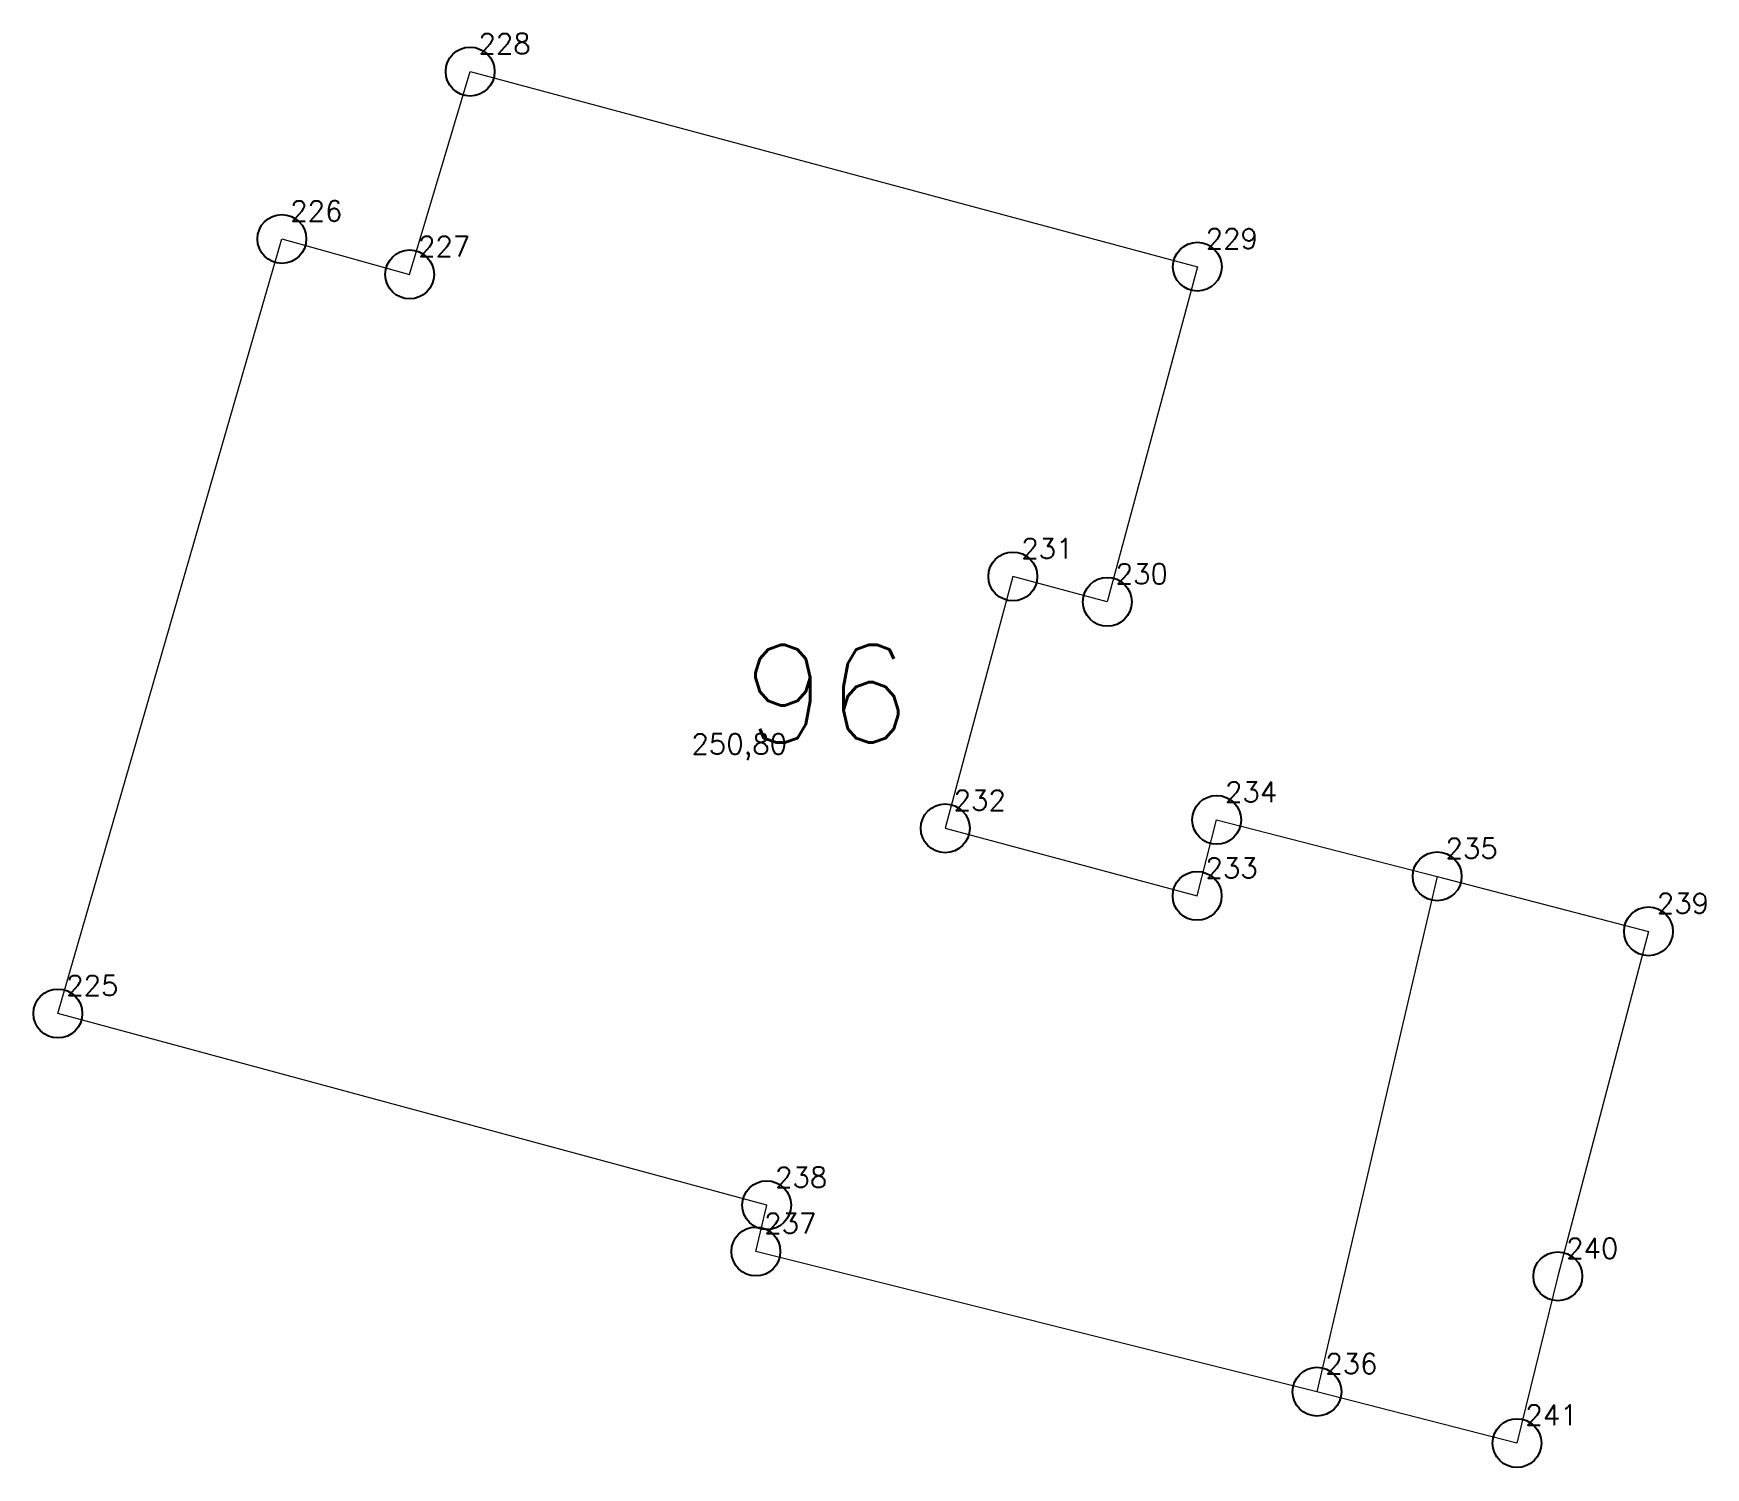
# Model space of a CAD drawing. Extents: x 1390459 to 1399894, y 355072 to 361029.
# Drawn here: x 1395384.88 to 1395410.53, y 360110.79 to 360132.79 of the extents above; entities that cross this region are included whole.
import ezdxf

# ---------------------------------------------------------------- set-up
doc = ezdxf.new("R2010")
doc.units = 0
doc.header["$PDMODE"] = 33
doc.header["$PDSIZE"] = 0.75
doc.layers.add('8 - ценная историческая застройка конец ХIX - начало ХХ века', color=7, linetype='Continuous')
doc.layers.add('OKN_VALUED_LABELS', color=1, linetype='Continuous')
doc.styles.get("Standard").update_dxf_attribs({"font": 'simplex.shx'})

msp = doc.modelspace()

# ---------------------------------------------------------------- texts
at = {"layer": '8 - ценная историческая застройка конец ХIX - начало ХХ века', "color": 7}
for s, p in [('228', (1395391.711, 360132.481)), ('226', (1395388.823, 360129.912)), ('229', (1395402.866, 360129.487)), ('227', (1395390.783, 360129.368)), ('231', (1395400.037, 360124.733)), ('230', (1395401.485, 360124.344)), ('250,80', (1395394.977, 360121.734)), ('234', (1395403.162, 360120.998)), ('232', (1395398.999, 360120.87)), ('235', (1395406.545, 360120.131)), ('233', (1395402.863, 360119.832)), ('239', (1395409.786, 360119.287)), ('225', (1395385.387, 360118.027)), ('238', (1395396.26, 360115.085)), ('237', (1395396.094, 360114.376)), ('240', (1395408.396, 360113.994)), ('236', (1395404.701, 360112.224)), ('241', (1395407.769, 360111.435))]:
    msp.add_text(s, height=0.3111, dxfattribs=at).set_placement(p)
at = {"layer": 'OKN_VALUED_LABELS'}
msp.add_text('96', height=1.5, dxfattribs=at).set_placement((1395395.767, 360121.909))

# ---------------------------------------------------------------- linework, layer by layer
at = {"layer": '8 - ценная историческая застройка конец ХIX - начало ХХ века', "color": 7, "lineweight": 20}
msp.add_lwpolyline([(1395385.258, 360117.753), (1395388.694, 360129.638), (1395390.654, 360129.094), (1395391.582, 360132.207), (1395402.737, 360129.213), (1395401.356, 360124.07), (1395399.907, 360124.459), (1395398.87, 360120.595), (1395402.734, 360119.558), (1395403.033, 360120.724), (1395406.416, 360119.857), (1395404.572, 360111.949), (1395395.965, 360114.101), (1395396.131, 360114.811), (1395385.258, 360117.753)], close=True, dxfattribs=at)
for points in [[(1395406.416, 360119.857), (1395409.657, 360119.013)], [(1395409.657, 360119.013), (1395408.267, 360113.72)], [(1395408.267, 360113.72), (1395407.64, 360111.16)], [(1395407.64, 360111.16), (1395404.572, 360111.949)]]:
    msp.add_lwpolyline(points, dxfattribs=at)
at = {"layer": '8 - ценная историческая застройка конец ХIX - начало ХХ века'}
for p in [(1395391.582, 360132.207), (1395388.694, 360129.638), (1395390.654, 360129.094), (1395402.737, 360129.213), (1395399.907, 360124.459), (1395401.356, 360124.07), (1395403.033, 360120.724), (1395398.87, 360120.595), (1395406.416, 360119.857), (1395402.734, 360119.558), (1395409.657, 360119.013), (1395385.258, 360117.753), (1395396.131, 360114.811), (1395395.965, 360114.101), (1395408.267, 360113.72), (1395404.572, 360111.949), (1395407.64, 360111.16)]:
    msp.add_point(p, dxfattribs=at)

msp.set_redraw_order([(e.dxf.handle, doc.entitydb.next_handle()) for e in msp.query("TEXT MTEXT ATTDEF DIMENSION ARC_DIMENSION")])  # texts and dimensions are drawn at this point

doc.saveas('drawing.dxf')
